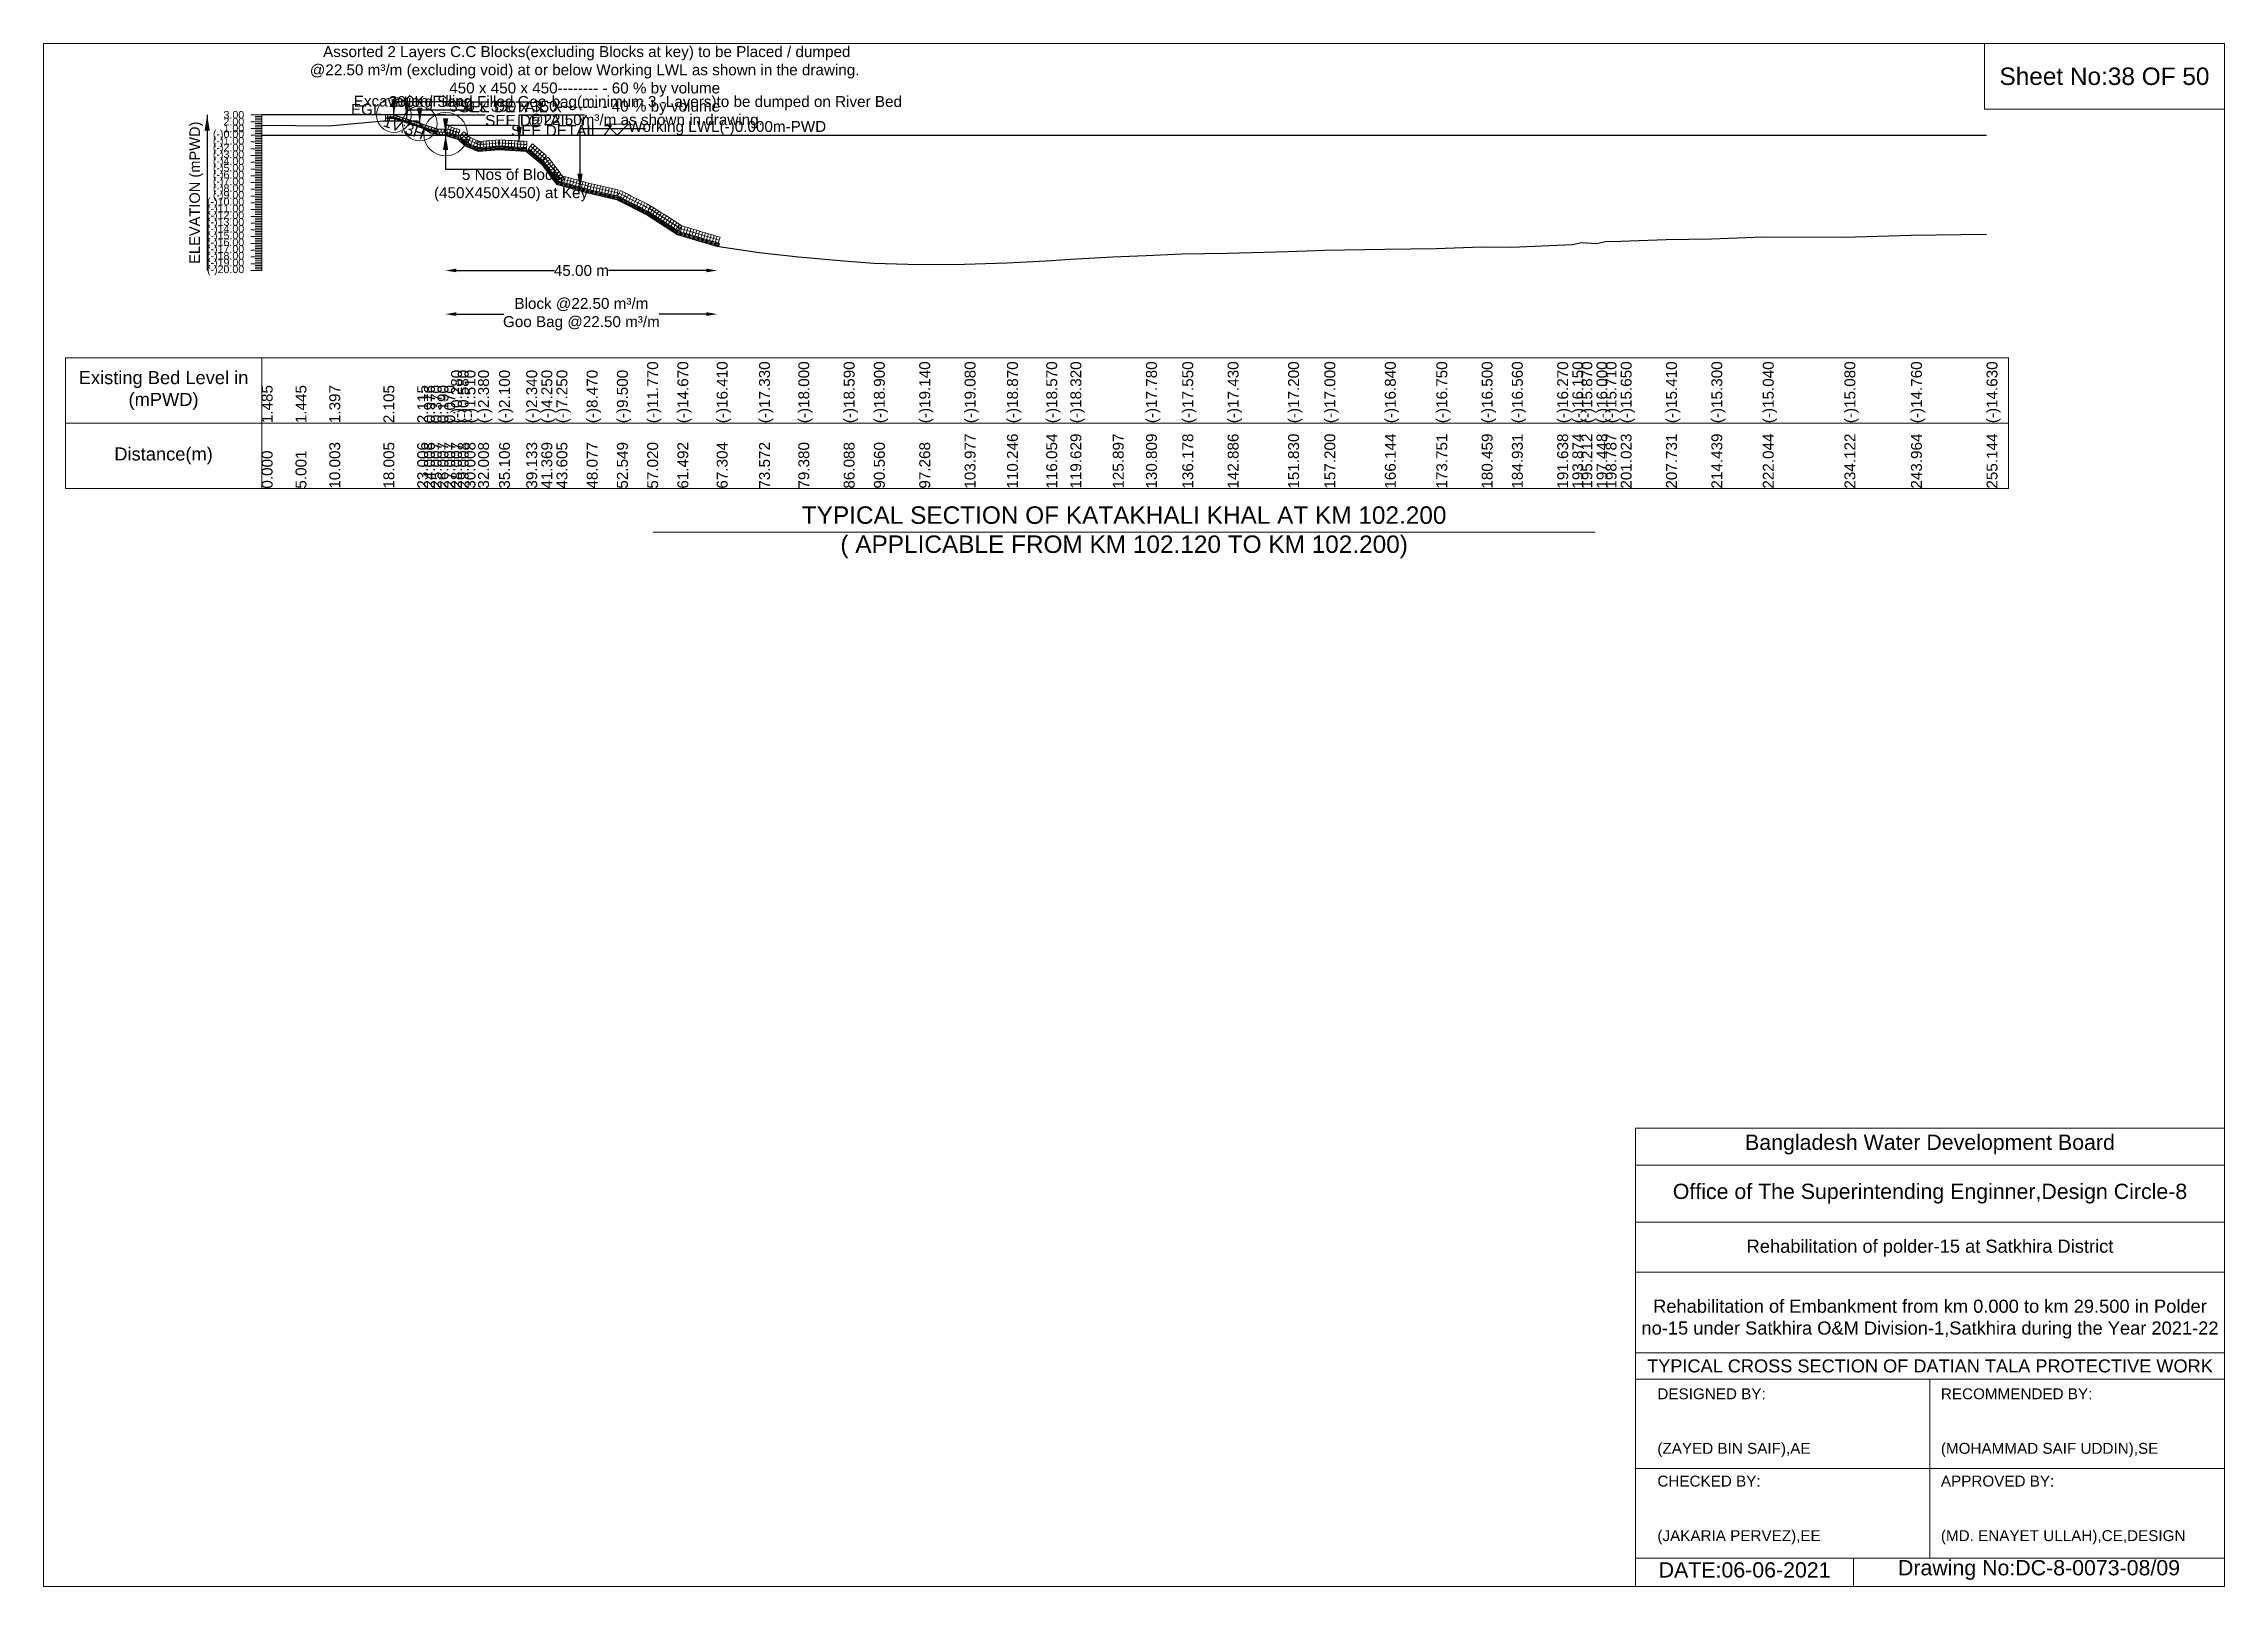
# Model space of a CAD drawing. Header units: inches. Extents: x 89000 to 845000, y -7071 to 31.
# Drawn here: x 655000 to 665000, y -7071 to 0 of the extents above; entities that cross this region are included whole.
import ezdxf

# ---------------------------------------------------------------- set-up
doc = ezdxf.new("R2010")
doc.units = ezdxf.units.IN
doc.header["$LTSCALE"] = 7
doc.header["$MEASUREMENT"] = 0
for name, color, linetype, lineweight in [('Cross section Data Border', 7, 'Continuous', 9), ('Cross Section Labels', 7, 'Continuous', 9), ('Existing_Bed_Level for Xsection', 7, 'Continuous', 25), ('Long Section Labels', 7, 'Continuous', 9)]:
    doc.layers.add(name, color=color, linetype=linetype, lineweight=lineweight)
doc.styles.get("Standard").update_dxf_attribs({"font": 'arial.ttf'})
doc.dimstyles.new('Appron Lebeling Style', dxfattribs={"dimtxt": 50, "dimasz": 50, "dimexe": 0.18, "dimexo": 0.0625, "dimgap": 0.09, "dimtad": 0, "dimtih": 1, "dimtoh": 1, "dimdec": 4, "dimzin": 0, "dimdsep": 46, "dimtxsty": 'Standard', "dimcen": 0.09, "dimse1": 1, "dimse2": 1, "dimadec": 0, "dimazin": 0, "dimtfac": 1, "dimtdec": 4, "dimtofl": 0, "dimtmove": 0, "dimatfit": 3, "dimfxl": 1, "dimtolj": 1, "dimtzin": 0, "dimarcsym": 0})
doc.dimstyles.get("Standard").update_dxf_attribs({"dimtxt": 0.18, "dimasz": 0.18, "dimexe": 0.18, "dimexo": 0.0625, "dimgap": 0.09, "dimtad": 0, "dimtih": 1, "dimtoh": 1, "dimdec": 4, "dimzin": 0, "dimdsep": 46, "dimtxsty": 'Standard', "dimcen": 0.09, "dimadec": 0, "dimazin": 0, "dimtfac": 1, "dimtdec": 4, "dimtofl": 0, "dimtmove": 0, "dimatfit": 3, "dimfxl": 1, "dimtolj": 1, "dimtzin": 0, "dimarcsym": 0})

msp = doc.modelspace()

# ---------------------------------------------------------------- texts
at = {"layer": 'Cross section Data Border', "char_height": 60, "width": 800, "attachment_point": 5}
for s, insert in [('Existing Bed Level in (mPWD)', (655550, -1589.66)), ('Distance(m)', (655550, -1889.66))]:
    msp.add_mtext(s, dxfattribs=dict(at, insert=insert))
at = {"layer": 'Cross Section Labels'}
for s, insert, char_height, attachment_point in [(' Assorted 2 Layers C.C Blocks(excluding Blocks at key) to be Placed / dumped^J@22.50 m³/m (excluding void) at or below Working LWL as shown in the drawing.^J450 x 450 x 450-------- - 60 % by volume^J350 x 350 x 350-------- - 40 % by volume', (657481.06383, -326.66), 50, 8), ('Sheet No:38 OF 50', (664450, -150), 80, 5), ('EGL', (656548.95975, -326.66), 50, 9), ('Excavation/Filling', (656965.55644, -303.41), 50, 9), ('200Kg Sand Filled Geo-bag(minimum 3 -Layers)to be dumped on River Bed^J@22.50m³/m as shown in drawing.', (657759.7751, -388.66), 50, 8), ('SEE DETAIL X', (656906.26894, -264.66), 50, 1), ('SEE DETAIL Y', (657024.84394, -326.66), 50, 1), ('SEE DETAIL Z', (657143.41894, -373.16), 50, 1), ('Working LWL(-)0.000m-PWD', (657680.41894, -419.66), 50, 7), ('5 Nos of Block ^J(450X450X450) at Key', (657143.41894, -574.66), 50, 2), ('TYPICAL SECTION OF KATAKHALI KHAL AT KM 102.200^J( APPLICABLE FROM KM 102.120 TO KM 102.200)', (659954.7343, -2239.66), 80, 5), ('Bangladesh Water Development Board', (663650, -5046), 70, 5), ('Office of The Superintending Enginner,Design Circle-8', (663650, -5271), 70, 5)]:
    msp.add_mtext(s, dxfattribs=dict(at, insert=insert, char_height=char_height, attachment_point=attachment_point))
at = {"layer": 'Cross Section Labels', "insert": (656660.65491, -361.12709), "char_height": 50, "attachment_point": 2, "rotation": 341.565051177}
msp.add_mtext('1V:3H', dxfattribs=at)
at = {"layer": 'Cross Section Labels'}
for s, insert, char_height, width, attachment_point in [('Rehabilitation of polder-15 at Satkhira District', (663650, -5521), 60, 2800, 5), ('Rehabilitation of Embankment from km 0.000 to km 29.500 in Polder no-15 under Satkhira O&M Division-1,Satkhira during the Year 2021-22', (663650, -5846), 60, 2700, 5), ('TYPICAL CROSS SECTION OF DATIAN TALA PROTECTIVE WORK', (663650, -6061), 59.5765532, 2800, 5), ('DESIGNED BY:^J^J^J(ZAYED BIN SAIF),AE', (662400, -6321), 50, 1400, 4), ('RECOMMENDED BY:^J^J^J(MOHAMMAD SAIF UDDIN),SE', (663700, -6321), 50, 1400, 4), ('CHECKED BY:^J^J^J(JAKARIA PERVEZ),EE', (662400, -6721), 50, 1400, 4), ('APPROVED BY:^J^J^J(MD. ENAYET ULLAH),CE,DESIGN', (663700, -6721), 50, 1400, 4), ('DATE:06-06-2021', (662800, -6996), 70, 1400, 5), ('Drawing No:DC-8-0073-08/09', (664150, -6996), 70, 2200, 5)]:
    msp.add_mtext(s, dxfattribs=dict(at, insert=insert, char_height=char_height, width=width, attachment_point=attachment_point))
at = {"layer": 'Long Section Labels', "rotation": 90}
for s, insert, char_height, attachment_point in [('ELEVATION (mPWD)', (655700, -683.16), 48, 5), ('(-)0.280', (656868.21979, -1739.66), 50, 1), ('(-)0.580', (656899.23442, -1739.66), 50, 1), ('(-)1.510', (656930.23549, -1739.66), 50, 1), ('(-)2.380', (656992.25119, -1739.66), 50, 1), ('(-)2.100', (657088.27062, -1739.66), 50, 1), ('(-)2.340', (657213.13148, -1739.66), 50, 1), ('(-)4.250', (657282.44243, -1739.66), 50, 1), ('(-)7.250', (657351.75411, -1739.66), 50, 1), ('(-)8.470', (657490.37927, -1739.66), 50, 1), ('(-)9.500', (657629.00631, -1739.66), 50, 1), ('(-)11.770', (657767.63479, -1739.66), 50, 1), ('(-)14.670', (657906.2644, -1739.66), 50, 1), ('(-)16.410', (658086.41116, -1739.66), 50, 1), ('(-)17.330', (658280.71944, -1739.66), 50, 1), ('(-)18.000', (658460.79027, -1739.66), 50, 1), ('(-)18.000', (658460.79027, -1739.66), 50, 1), ('(-)18.590', (658668.7395, -1739.66), 50, 1), ('(-)18.900', (658807.37274, -1739.66), 50, 1), ('(-)19.140', (659015.32312, -1739.66), 50, 1), ('(-)19.080', (659223.274, -1739.66), 50, 1), ('(-)18.870', (659417.61978, -1739.66), 50, 1), ('(-)18.570', (659597.68238, -1739.66), 50, 1), ('(-)18.320', (659708.49424, -1739.66), 50, 1), ('(-)17.780', (660055.08107, -1739.66), 50, 1), ('(-)17.550', (660221.52459, -1739.66), 50, 1), ('(-)17.430', (660429.4733, -1739.66), 50, 1), ('(-)17.200', (660706.73901, -1739.66), 50, 1), ('(-)17.000', (660873.20895, -1739.66), 50, 1), ('(-)16.840', (661150.46987, -1739.66), 50, 1), ('(-)16.750', (661386.27793, -1739.66), 50, 1), ('(-)16.500', (661594.22003, -1739.66), 50, 1), ('(-)16.560', (661732.84858, -1739.66), 50, 1), ('(-)16.270', (661940.79209, -1739.66), 50, 1), ('(-)16.150', (662010.10676, -1739.66), 50, 1), ('(-)15.870', (662051.57514, -1739.66), 50, 1), ('(-)16.000', (662120.8913, -1739.66), 50, 1), ('(-)15.710', (662162.3939, -1739.66), 50, 1), ('(-)15.650', (662231.7111, -1739.66), 50, 1), ('(-)15.410', (662439.6628, -1739.66), 50, 1), ('(-)15.300', (662647.61467, -1739.66), 50, 1), ('(-)15.040', (662883.37162, -1739.66), 50, 1), ('(-)15.080', (663257.78203, -1739.66), 50, 1), ('(-)14.760', (663562.89367, -1739.66), 50, 1), ('(-)14.630', (663909.46861, -1739.66), 50, 1), ('1.485', (656000, -1739.66), 50, 1), ('1.445', (656155.04603, -1739.66), 50, 1), ('1.397', (656310.0785, -1739.66), 50, 1), ('2.105', (656558.1413, -1739.66), 50, 1), ('2.115', (656713.18732, -1739.66), 50, 1), ('0.976', (656744.18839, -1739.66), 50, 1), ('0.370', (656775.20302, -1739.66), 50, 1), ('0.190', (656806.20409, -1739.66), 50, 1), ('0.070', (656837.21872, -1739.66), 50, 1), ('103.977', (659223.274, -2039.66), 50, 1), ('110.246', (659417.61978, -2039.66), 50, 1), ('116.054', (659597.68238, -2039.66), 50, 1), ('119.629', (659708.49424, -2039.66), 50, 1), ('125.897', (659902.80862, -2039.66), 50, 1), ('130.809', (660055.08107, -2039.66), 50, 1), ('136.178', (660221.52459, -2039.66), 50, 1), ('142.886', (660429.4733, -2039.66), 50, 1), ('151.830', (660706.73901, -2039.66), 50, 1), ('157.200', (660873.20895, -2039.66), 50, 1), ('166.144', (661150.46987, -2039.66), 50, 1), ('173.751', (661386.27793, -2039.66), 50, 1), ('180.459', (661594.22003, -2039.66), 50, 1), ('184.931', (661732.84858, -2039.66), 50, 1), ('191.638', (661940.79209, -2039.66), 50, 1), ('193.874', (662010.10676, -2039.66), 50, 1), ('195.212', (662051.57514, -2039.66), 50, 1), ('197.448', (662120.8913, -2039.66), 50, 1), ('198.787', (662162.3939, -2039.66), 50, 1), ('201.023', (662231.7111, -2039.66), 50, 1), ('207.731', (662439.6628, -2039.66), 50, 1), ('214.439', (662647.61467, -2039.66), 50, 1), ('222.044', (662883.37162, -2039.66), 50, 1), ('234.122', (663257.78203, -2039.66), 50, 1), ('243.964', (663562.89367, -2039.66), 50, 1), ('255.144', (663909.46861, -2039.66), 50, 1), ('0.000', (656000, -2039.66), 50, 1), ('5.001', (656155.04603, -2039.66), 50, 1), ('10.003', (656310.0785, -2039.66), 50, 1), ('18.005', (656558.1413, -2039.66), 50, 1), ('23.006', (656713.18732, -2039.66), 50, 1), ('24.006', (656744.18839, -2039.66), 50, 1), ('25.007', (656775.20302, -2039.66), 50, 1), ('26.007', (656806.20409, -2039.66), 50, 1), ('27.007', (656837.21872, -2039.66), 50, 1), ('28.007', (656868.21979, -2039.66), 50, 1), ('29.008', (656899.23442, -2039.66), 50, 1), ('30.008', (656930.23549, -2039.66), 50, 1), ('32.008', (656992.25119, -2039.66), 50, 1), ('35.106', (657088.27062, -2039.66), 50, 1), ('39.133', (657213.13148, -2039.66), 50, 1), ('41.369', (657282.44243, -2039.66), 50, 1), ('43.605', (657351.75411, -2039.66), 50, 1), ('48.077', (657490.37927, -2039.66), 50, 1), ('52.549', (657629.00631, -2039.66), 50, 1), ('57.020', (657767.63479, -2039.66), 50, 1), ('61.492', (657906.2644, -2039.66), 50, 1), ('67.304', (658086.41116, -2039.66), 50, 1), ('73.572', (658280.71944, -2039.66), 50, 1), ('79.380', (658460.79027, -2039.66), 50, 1), ('86.088', (658668.7395, -2039.66), 50, 1), ('90.560', (658807.37274, -2039.66), 50, 1), ('97.268', (659015.32312, -2039.66), 50, 1)]:
    msp.add_mtext(s, dxfattribs=dict(at, insert=insert, char_height=char_height, attachment_point=attachment_point))
at = {"layer": 'Long Section Labels', "char_height": 35, "attachment_point": 6}
for s, insert in [('(-)0.00', (655920, -419.66)), ('3.00', (655920, -326.66)), ('2.00', (655920, -357.66)), ('1.00', (655920, -388.66)), ('(-)1.00', (655920, -450.66)), ('(-)2.00', (655920, -481.66)), ('(-)3.00', (655920, -512.66)), ('(-)4.00', (655920, -543.66)), ('(-)5.00', (655920, -574.66)), ('(-)6.00', (655920, -605.66)), ('(-)7.00', (655920, -636.66)), ('(-)8.00', (655920, -667.66)), ('(-)9.00', (655920, -698.66)), ('(-)10.00', (655920, -729.66)), ('(-)11.00', (655920, -760.66)), ('(-)12.00', (655920, -791.66)), ('(-)13.00', (655920, -822.66)), ('(-)14.00', (655920, -853.66)), ('(-)15.00', (655920, -884.66)), ('(-)16.00', (655920, -915.66)), ('(-)17.00', (655920, -946.66)), ('(-)18.00', (655920, -977.66)), ('(-)19.00', (655920, -1008.66)), ('(-)20.00', (655920, -1039.66))]:
    msp.add_mtext(s, dxfattribs=dict(at, insert=insert))

# ---------------------------------------------------------------- blocks, each defined once
blk = doc.blocks.new('*D335')
at = {"layer": 'Cross Section Labels', "color": 0, "lineweight": -2, "transparency": 16777216}
for p, q in [((656893, -1040), (657343, -1040)), ((658039, -1040), (657590, -1040))]:
    blk.add_line(p, q, dxfattribs=at)
at = {"layer": 'Cross Section Labels', "color": 0, "transparency": 16777216}
for points in [[(656893, -1031), (656893, -1048), (656843, -1040)], [(658039, -1031), (658039, -1048), (658089, -1040)]]:
    blk.add_solid(points, dxfattribs=at)
at = {"layer": 'Defpoints', "color": 0, "transparency": 16777216}
for p in [(656843, -420), (658089, -929), (658089, -1040)]:
    blk.add_point(p, dxfattribs=at)
at = {"layer": 'Cross Section Labels', "color": 0, "transparency": 16777216, "insert": (657466, -1040), "char_height": 50, "attachment_point": 5}
blk.add_mtext('\\A1;45.00 m', dxfattribs=at)
blk = doc.blocks.new('*D336')
at = {"layer": 'Cross Section Labels', "color": 0, "lineweight": -2, "transparency": 16777216}
for p, q in [((656893, -1240), (657111, -1240)), ((658039, -1240), (657822, -1240))]:
    blk.add_line(p, q, dxfattribs=at)
at = {"layer": 'Cross Section Labels', "color": 0, "transparency": 16777216}
for points in [[(656893, -1231), (656893, -1248), (656843, -1240)], [(658039, -1231), (658039, -1248), (658089, -1240)]]:
    blk.add_solid(points, dxfattribs=at)
at = {"layer": 'Defpoints', "color": 0, "transparency": 16777216}
for p in [(656843, -420), (658089, -929), (658089, -1240)]:
    blk.add_point(p, dxfattribs=at)
at = {"layer": 'Cross Section Labels', "color": 0, "transparency": 16777216, "insert": (657466, -1240), "char_height": 50, "attachment_point": 5}
blk.add_mtext('\\A1;Block @22.50 m³/m ^JGoo Bag @22.50 m³/m ', dxfattribs=at)

# ---------------------------------------------------------------- dimensions: what is measured, and where the dimension line sits
at = {"layer": 'Cross Section Labels'}
for base, text, picture, middle in [((658089.43232, -1039.66), '45.00 m', '*D335', (657466.42563, -1039.66)), ((658089.43232, -1239.66), 'Block @22.50 m³/m ^JGoo Bag @22.50 m³/m ', '*D336', (657466.42563, -1239.66))]:
    dim = msp.add_linear_dim(base=base, p1=(656843.41894, -419.66), p2=(658089.43232, -928.81344), text=text, dimstyle='Appron Lebeling Style', dxfattribs=at)
    dim.commit()
    dim.dimension.update_dxf_attribs({"geometry": picture, "text_midpoint": middle})

# ---------------------------------------------------------------- linework, layer by layer
at = {"layer": 'Cross section Data Border'}
msp.add_lwpolyline([(655100, -1439.66), (664009.46861, -1439.66), (664009.46861, -2039.66), (655100, -2039.66)], close=True, dxfattribs=at)
for points in [[(656000, -1439.66), (656000, -2039.66)], [(655100, -1739.66), (664009.46861, -1739.66)]]:
    msp.add_lwpolyline(points, dxfattribs=at)
at = {"layer": 'Cross Section Labels'}
for points in [[(655000, 0), (665000, 0), (665000, -7071), (655000, -7071)], [(663900, 0), (665000, 0), (665000, -300), (663900, -300)], [(657630.41894, -419.66), (657680.41894, -369.66), (657580.41894, -369.66)]]:
    msp.add_lwpolyline(points, close=True, dxfattribs=at)
for points in [[(657794.7343, -2239.66), (659954.7343, -2239.66), (662114.7343, -2239.66)], [(662300, -7071), (662300, -4971), (665000, -4971)], [(662300, -5141), (665000, -5141)], [(662300, -5401), (665000, -5401)], [(662300, -5631), (665000, -5631)], [(662300, -6001), (665000, -6001)], [(662300, -6121), (665000, -6121)], [(663650, -6121), (663650, -6941)], [(662300, -6531), (665000, -6531)], [(662300, -6941), (665000, -6941)], [(663300, -6941), (663300, -7071)]]:
    msp.add_lwpolyline(points, dxfattribs=at)
for centre, radius in [((656606.26894, -326.66), 80), ((656724.84394, -366.185), 80), ((656843.41894, -415.01), 100)]:
    msp.add_circle(centre, radius, dxfattribs=at)
at = {"layer": 'Existing_Bed_Level for Xsection'}
for points in [[(656843.41894, -326.66), (656000, -326.66)], [(656000, -373.625), (656155.04603, -374.865), (656310.0785, -376.353), (656558.1413, -354.405), (656713.18732, -354.095), (656744.18839, -389.404), (656775.20302, -408.19), (656806.20409, -413.77), (656837.21872, -417.49), (656868.21979, -428.34), (656899.23442, -437.64), (656930.23549, -466.47), (656992.25119, -493.44), (657088.27062, -484.76), (657213.13148, -492.2), (657282.44243, -551.41), (657351.75411, -644.41), (657490.37927, -682.23), (657629.00631, -714.16), (657767.63479, -784.53), (657906.2644, -874.43), (658086.41116, -928.37), (658280.71944, -956.89), (658460.79027, -977.66), (658668.7395, -995.95), (658807.37274, -1005.56), (659015.32312, -1013), (659223.274, -1011.14), (659417.61978, -1004.63), (659597.68238, -995.33), (659708.49424, -987.58), (659902.80862, -977.66), (660055.08107, -970.84), (660221.52459, -963.71), (660429.4733, -959.99), (660706.73901, -952.86), (660873.20895, -946.66), (661150.46987, -941.7), (661386.27793, -938.91), (661594.22003, -931.16), (661732.84858, -933.02), (661940.79209, -924.03), (662010.10676, -920.31), (662051.57514, -911.63), (662120.8913, -915.66), (662162.3939, -906.67), (662231.7111, -904.81), (662439.6628, -897.37), (662647.61467, -893.96), (662883.37162, -885.9), (663257.78203, -887.14), (663562.89367, -877.22), (663909.46861, -873.19)], [(656808.54394, -394.085), (656607.70067, -327.13725), (656606.26894, -326.66), (656604.75975, -326.66), (656576.85975, -326.66)], [(656576.85975, -335.96), (656604.75975, -335.96), (656808.54394, -403.88806)], [(656576.85975, -339.06), (656604.25669, -339.06), (656804.20669, -405.71)], [(656576.85975, -342.16), (656603.75363, -342.16), (656801.56894, -408.09843)], [(656000, -419.66), (663909.46861, -419.66)]]:
    msp.add_lwpolyline(points, dxfattribs=at)
at = {"layer": 'Long Section Labels'}
for points in [[(656000, -326.66), (655950, -326.66)], [(656000, -357.66), (655950, -357.66)], [(656000, -388.66), (655950, -388.66)], [(656000, -334.41), (655970, -334.41)], [(656000, -342.16), (655970, -342.16)], [(656000, -349.91), (655970, -349.91)], [(656000, -365.41), (655970, -365.41)], [(656000, -373.16), (655970, -373.16)], [(656000, -380.91), (655970, -380.91)], [(656000, -396.41), (655970, -396.41)], [(656000, -1039.66), (656000, -1008.66), (656000, -977.66), (656000, -946.66), (656000, -915.66), (656000, -884.66), (656000, -853.66), (656000, -822.66), (656000, -791.66), (656000, -760.66), (656000, -729.66), (656000, -698.66), (656000, -667.66), (656000, -636.66), (656000, -605.66), (656000, -574.66), (656000, -543.66), (656000, -512.66), (656000, -481.66), (656000, -450.66), (656000, -419.66), (656000, -388.66), (656000, -357.66), (656000, -326.66)], [(656000, -419.66), (655950, -419.66)], [(656000, -450.66), (655950, -450.66)], [(656000, -481.66), (655950, -481.66)], [(656000, -404.16), (655970, -404.16)], [(656000, -411.91), (655970, -411.91)], [(656000, -427.41), (655970, -427.41)], [(656000, -435.16), (655970, -435.16)], [(656000, -442.91), (655970, -442.91)], [(656000, -458.41), (655970, -458.41)], [(656000, -466.16), (655970, -466.16)], [(656000, -473.91), (655970, -473.91)], [(656000, -489.41), (655970, -489.41)], [(656000, -497.16), (655970, -497.16)], [(656000, -512.66), (655950, -512.66)], [(656000, -543.66), (655950, -543.66)], [(656000, -574.66), (655950, -574.66)], [(656000, -504.91), (655970, -504.91)], [(656000, -520.41), (655970, -520.41)], [(656000, -528.16), (655970, -528.16)], [(656000, -535.91), (655970, -535.91)], [(656000, -551.41), (655970, -551.41)], [(656000, -559.16), (655970, -559.16)], [(656000, -566.91), (655970, -566.91)], [(656000, -582.41), (655970, -582.41)], [(656000, -590.16), (655970, -590.16)], [(656000, -597.91), (655970, -597.91)], [(656000, -605.66), (655950, -605.66)], [(656000, -636.66), (655950, -636.66)], [(656000, -667.66), (655950, -667.66)], [(656000, -698.66), (655950, -698.66)], [(656000, -613.41), (655970, -613.41)], [(656000, -621.16), (655970, -621.16)], [(656000, -628.91), (655970, -628.91)], [(656000, -644.41), (655970, -644.41)], [(656000, -652.16), (655970, -652.16)], [(656000, -659.91), (655970, -659.91)], [(656000, -675.41), (655970, -675.41)], [(656000, -683.16), (655970, -683.16)], [(656000, -690.91), (655970, -690.91)], [(656000, -729.66), (655950, -729.66)], [(656000, -760.66), (655950, -760.66)], [(656000, -791.66), (655950, -791.66)], [(656000, -706.41), (655970, -706.41)], [(656000, -714.16), (655970, -714.16)], [(656000, -721.91), (655970, -721.91)], [(656000, -737.41), (655970, -737.41)], [(656000, -745.16), (655970, -745.16)], [(656000, -752.91), (655970, -752.91)], [(656000, -768.41), (655970, -768.41)], [(656000, -776.16), (655970, -776.16)], [(656000, -783.91), (655970, -783.91)], [(656000, -799.41), (655970, -799.41)], [(656000, -822.66), (655950, -822.66)], [(656000, -853.66), (655950, -853.66)], [(656000, -884.66), (655950, -884.66)], [(656000, -807.16), (655970, -807.16)], [(656000, -814.91), (655970, -814.91)], [(656000, -830.41), (655970, -830.41)], [(656000, -838.16), (655970, -838.16)], [(656000, -845.91), (655970, -845.91)], [(656000, -861.41), (655970, -861.41)], [(656000, -869.16), (655970, -869.16)], [(656000, -876.91), (655970, -876.91)], [(656000, -892.41), (655970, -892.41)], [(656000, -915.66), (655950, -915.66)], [(656000, -946.66), (655950, -946.66)], [(656000, -977.66), (655950, -977.66)], [(656000, -900.16), (655970, -900.16)], [(656000, -907.91), (655970, -907.91)], [(656000, -923.41), (655970, -923.41)], [(656000, -931.16), (655970, -931.16)], [(656000, -938.91), (655970, -938.91)], [(656000, -954.41), (655970, -954.41)], [(656000, -962.16), (655970, -962.16)], [(656000, -969.91), (655970, -969.91)], [(656000, -985.41), (655970, -985.41)], [(656000, -993.16), (655970, -993.16)], [(656000, -1008.66), (655950, -1008.66)], [(656000, -1039.66), (655950, -1039.66)], [(656000, -1000.91), (655970, -1000.91)], [(656000, -1016.41), (655970, -1016.41)], [(656000, -1024.16), (655970, -1024.16)], [(656000, -1031.91), (655970, -1031.91)]]:
    msp.add_lwpolyline(points, dxfattribs=at)
for points in [[(656576.85975, -326.66), (656567.55975, -326.66), (656567.55975, -340.61), (656576.85975, -340.61)], [(656576.85975, -340.61), (656567.55975, -340.61), (656567.55975, -354.56), (656576.85975, -354.56)], [(656590.80975, -326.66), (656576.85975, -326.66), (656576.85975, -335.96), (656590.80975, -335.96)], [(656604.75975, -326.66), (656590.80975, -326.66), (656590.80975, -335.96), (656604.75975, -335.96)], [(656620.9348, -331.54862), (656607.70067, -327.13725), (656604.75975, -335.96), (656617.99389, -340.37138)], [(656634.16894, -335.96), (656620.9348, -331.54862), (656617.99389, -340.37138), (656631.22802, -344.78275)], [(656647.40307, -340.37138), (656634.16894, -335.96), (656631.22802, -344.78275), (656644.46215, -349.19413)], [(656660.6372, -344.78275), (656647.40307, -340.37138), (656644.46215, -349.19413), (656657.69628, -353.60551)], [(656673.87133, -349.19413), (656660.6372, -344.78275), (656657.69628, -353.60551), (656670.93041, -358.01689)], [(656687.10547, -353.60551), (656673.87133, -349.19413), (656670.93041, -358.01689), (656684.16455, -362.42826)], [(656700.3396, -358.01689), (656687.10547, -353.60551), (656684.16455, -362.42826), (656697.39868, -366.83964)], [(656713.57373, -362.42826), (656700.3396, -358.01689), (656697.39868, -366.83964), (656710.63281, -371.25102)], [(656726.80786, -366.83964), (656713.57373, -362.42826), (656710.63281, -371.25102), (656723.86694, -375.6624)], [(656740.04199, -371.25102), (656726.80786, -366.83964), (656723.86694, -375.6624), (656737.10107, -380.07377)], [(656753.27613, -375.6624), (656740.04199, -371.25102), (656737.10107, -380.07377), (656750.33521, -384.48515)], [(656766.51026, -380.07377), (656753.27613, -375.6624), (656750.33521, -384.48515), (656763.56934, -388.89653)], [(656779.74439, -384.48515), (656766.51026, -380.07377), (656763.56934, -388.89653), (656776.80347, -393.30791)], [(656792.97852, -388.89653), (656779.74439, -384.48515), (656776.80347, -393.30791), (656790.0376, -397.71928)], [(656806.21265, -393.30791), (656792.97852, -388.89653), (656790.0376, -397.71928), (656803.27173, -402.13066)], [(656822.49394, -391.76), (656808.54394, -391.76), (656808.54394, -405.71), (656822.49394, -405.71)], [(656836.44394, -391.76), (656822.49394, -391.76), (656822.49394, -405.71), (656836.44394, -405.71)], [(656863.09125, -392.31178), (656849.38273, -394.89615), (656851.9671, -408.60467), (656865.67562, -406.0203)], [(656871.02498, -383.01204), (656857.85811, -378.4038), (656853.24986, -391.57067), (656866.41674, -396.17892)], [(656876.25813, -396.92003), (656862.54961, -399.5044), (656865.13398, -413.21292), (656878.8425, -410.62855)], [(656884.19186, -387.62029), (656871.02498, -383.01204), (656866.41674, -396.17892), (656879.58361, -400.78716)], [(656895.69216, -390.94502), (656882.32996, -386.93825), (656878.3232, -400.30045), (656891.68539, -404.30722)], [(656909.05436, -394.95179), (656895.69216, -390.94502), (656891.68539, -404.30722), (656905.04759, -408.31399)], [(656815.51894, -405.71), (656801.56894, -405.71), (656801.56894, -419.66), (656815.51894, -419.66)], [(656829.46894, -405.71), (656815.51894, -405.71), (656815.51894, -419.66), (656829.46894, -419.66)], [(656843.41894, -405.71), (656829.46894, -405.71), (656829.46894, -419.66), (656843.41894, -419.66)], [(656888.18806, -400.59478), (656874.61075, -403.79778), (656877.81376, -417.37509), (656891.39107, -414.17208)], [(656901.55026, -404.60154), (656887.97295, -407.80455), (656891.17596, -421.38186), (656904.75326, -418.17885)], [(656927.62574, -423.40301), (656917.41039, -413.90306), (656907.91044, -424.11841), (656918.12579, -433.61836)], [(656937.12569, -413.18766), (656926.91034, -403.68771), (656917.41039, -413.90306), (656927.62574, -423.40301)], [(656937.84109, -432.90296), (656927.62574, -423.40301), (656918.12579, -433.61836), (656928.34114, -443.11831)], [(656947.34104, -422.68761), (656937.12569, -413.18766), (656927.62574, -423.40301), (656937.84109, -432.90296)], [(656948.05645, -442.40291), (656937.84109, -432.90296), (656928.34114, -443.11831), (656938.5565, -452.61826)], [(656951.83405, -443.41055), (656939.04143, -437.84716), (656933.47804, -450.63979), (656946.27067, -456.20317)], [(656957.5564, -432.18756), (656947.34104, -422.68761), (656937.84109, -432.90296), (656948.05645, -442.40291)], [(656957.39743, -430.61792), (656944.60481, -425.05454), (656939.04143, -437.84716), (656951.83405, -443.41055)], [(656964.62668, -448.97393), (656951.83405, -443.41055), (656946.27067, -456.20317), (656959.06329, -461.76656)], [(656970.19006, -436.18131), (656957.39743, -430.61792), (656951.83405, -443.41055), (656964.62668, -448.97393)], [(656977.4193, -454.53731), (656964.62668, -448.97393), (656959.06329, -461.76656), (656971.85592, -467.32994)], [(656982.98269, -441.74469), (656970.19006, -436.18131), (656964.62668, -448.97393), (656977.4193, -454.53731)], [(656990.21193, -460.1007), (656977.4193, -454.53731), (656971.85592, -467.32994), (656984.64854, -472.89332)], [(656995.77531, -447.30807), (656982.98269, -441.74469), (656977.4193, -454.53731), (656990.21193, -460.1007)], [(657003.00455, -465.66408), (656990.21193, -460.1007), (656984.64854, -472.89332), (656997.44117, -478.45671)], [(657000.99813, -448.76106), (656987.10478, -450.01699), (656988.36072, -463.91034), (657002.25406, -462.65441)], [(657002.25406, -462.65441), (656988.36072, -463.91034), (656989.61665, -477.80369), (657003.51, -476.54775)], [(657008.56794, -452.87146), (656995.77531, -447.30807), (656990.21193, -460.1007), (657003.00455, -465.66408)], [(657014.89148, -447.50512), (657000.99813, -448.76106), (657002.25406, -462.65441), (657016.14741, -461.39847)], [(657016.14741, -461.39847), (657002.25406, -462.65441), (657003.51, -476.54775), (657017.40335, -475.29182)], [(657028.78483, -446.24919), (657014.89148, -447.50512), (657016.14741, -461.39847), (657030.04076, -460.14253)], [(657030.04076, -460.14253), (657016.14741, -461.39847), (657017.40335, -475.29182), (657031.2967, -474.03588)], [(657042.67817, -444.99325), (657028.78483, -446.24919), (657030.04076, -460.14253), (657043.93411, -458.8866)], [(657043.93411, -458.8866), (657030.04076, -460.14253), (657031.2967, -474.03588), (657045.19005, -472.77995)], [(657056.57152, -443.73731), (657042.67817, -444.99325), (657043.93411, -458.8866), (657057.82746, -457.63066)], [(657057.82746, -457.63066), (657043.93411, -458.8866), (657045.19005, -472.77995), (657059.08339, -471.52401)], [(657070.46487, -442.48138), (657056.57152, -443.73731), (657057.82746, -457.63066), (657071.72081, -456.37473)], [(657071.72081, -456.37473), (657057.82746, -457.63066), (657059.08339, -471.52401), (657072.97674, -470.26807)], [(657084.35822, -441.22544), (657070.46487, -442.48138), (657071.72081, -456.37473), (657085.61415, -455.11879)], [(657085.61415, -455.11879), (657071.72081, -456.37473), (657072.97674, -470.26807), (657086.87009, -469.01214)], [(657103.98899, -455.88381), (657090.06369, -455.05406), (657089.23393, -468.97936), (657103.15923, -469.80912)], [(657104.81874, -441.95851), (657090.89344, -441.12876), (657090.06369, -455.05406), (657103.98899, -455.88381)], [(657117.91429, -456.71357), (657103.98899, -455.88381), (657103.15923, -469.80912), (657117.08453, -470.63887)], [(657118.74405, -442.78827), (657104.81874, -441.95851), (657103.98899, -455.88381), (657117.91429, -456.71357)], [(657131.83959, -457.54333), (657117.91429, -456.71357), (657117.08453, -470.63887), (657131.00983, -471.46863)], [(657132.66935, -443.61803), (657118.74405, -442.78827), (657117.91429, -456.71357), (657131.83959, -457.54333)], [(657145.76489, -458.37309), (657131.83959, -457.54333), (657131.00983, -471.46863), (657144.93513, -472.29839)], [(657146.59465, -444.44779), (657132.66935, -443.61803), (657131.83959, -457.54333), (657145.76489, -458.37309)], [(657159.69019, -459.20284), (657145.76489, -458.37309), (657144.93513, -472.29839), (657158.86043, -473.12815)], [(657160.51995, -445.27754), (657146.59465, -444.44779), (657145.76489, -458.37309), (657159.69019, -459.20284)], [(657173.61549, -460.0326), (657159.69019, -459.20284), (657158.86043, -473.12815), (657172.78573, -473.9579)], [(657174.44525, -446.1073), (657160.51995, -445.27754), (657159.69019, -459.20284), (657173.61549, -460.0326)], [(657187.54079, -460.86236), (657173.61549, -460.0326), (657172.78573, -473.9579), (657186.71103, -474.78766)], [(657188.37055, -446.93706), (657174.44525, -446.1073), (657173.61549, -460.0326), (657187.54079, -460.86236)], [(657201.46609, -461.69212), (657187.54079, -460.86236), (657186.71103, -474.78766), (657200.63634, -475.61742)], [(657202.29585, -447.76682), (657188.37055, -446.93706), (657187.54079, -460.86236), (657201.46609, -461.69212)], [(657215.39139, -462.52188), (657201.46609, -461.69212), (657200.63634, -475.61742), (657214.56164, -476.44718)], [(657216.22115, -448.59657), (657202.29585, -447.76682), (657201.46609, -461.69212), (657215.39139, -462.52188)], [(657243.44122, -478.95201), (657232.83453, -469.89107), (657223.77359, -480.49777), (657234.38028, -489.5587)], [(657252.50216, -468.34532), (657241.89546, -459.28438), (657232.83453, -469.89107), (657243.44122, -478.95201)], [(657254.04791, -488.01295), (657243.44122, -478.95201), (657234.38028, -489.5587), (657244.98697, -498.61964)], [(657263.10885, -477.40626), (657252.50216, -468.34532), (657243.44122, -478.95201), (657254.04791, -488.01295)], [(657264.6546, -497.07389), (657254.04791, -488.01295), (657244.98697, -498.61964), (657255.59366, -507.68058)], [(657273.71554, -486.4672), (657263.10885, -477.40626), (657254.04791, -488.01295), (657264.6546, -497.07389)], [(657275.26129, -506.13483), (657264.6546, -497.07389), (657255.59366, -507.68058), (657266.20035, -516.74152)], [(657284.32223, -495.52813), (657273.71554, -486.4672), (657264.6546, -497.07389), (657275.26129, -506.13483)], [(657294.92892, -504.58907), (657284.32223, -495.52813), (657275.26129, -506.13483), (657285.86798, -515.19576)], [(657285.86798, -515.19576), (657275.26129, -506.13483), (657266.20035, -516.74152), (657276.80705, -525.80245)], [(657296.47468, -524.2567), (657285.86798, -515.19576), (657276.80705, -525.80245), (657287.41374, -534.86339)], [(657305.53561, -513.65001), (657294.92892, -504.58907), (657285.86798, -515.19576), (657296.47468, -524.2567)], [(657310.47681, -539.22458), (657302.14058, -528.03933), (657290.95533, -536.37555), (657299.29155, -547.56081)], [(657318.81303, -550.40984), (657310.47681, -539.22458), (657299.29155, -547.56081), (657307.62778, -558.74606)], [(657321.66206, -530.88836), (657313.32584, -519.70311), (657302.14058, -528.03933), (657310.47681, -539.22458)], [(657327.14925, -561.59509), (657318.81303, -550.40984), (657307.62778, -558.74606), (657315.964, -569.93131)], [(657329.99828, -542.07361), (657321.66206, -530.88836), (657310.47681, -539.22458), (657318.81303, -550.40984)], [(657335.48548, -572.78034), (657327.14925, -561.59509), (657315.964, -569.93131), (657324.30022, -581.11657)], [(657338.33451, -553.25887), (657329.99828, -542.07361), (657318.81303, -550.40984), (657327.14925, -561.59509)], [(657343.8217, -583.9656), (657335.48548, -572.78034), (657324.30022, -581.11657), (657332.63645, -592.30182)], [(657346.67073, -564.44412), (657338.33451, -553.25887), (657327.14925, -561.59509), (657335.48548, -572.78034)], [(657352.15792, -595.15085), (657343.8217, -583.9656), (657332.63645, -592.30182), (657340.97267, -603.48707)], [(657355.00695, -575.62937), (657346.67073, -564.44412), (657335.48548, -572.78034), (657343.8217, -583.9656)], [(657360.49415, -606.3361), (657352.15792, -595.15085), (657340.97267, -603.48707), (657349.30889, -614.67232)], [(657363.34318, -586.81463), (657355.00695, -575.62937), (657343.8217, -583.9656), (657352.15792, -595.15085)], [(657371.6794, -597.99988), (657363.34318, -586.81463), (657352.15792, -595.15085), (657360.49415, -606.3361)], [(657380.01562, -609.18513), (657371.6794, -597.99988), (657360.49415, -606.3361), (657368.83037, -617.52135)], [(657368.83037, -617.52135), (657360.49415, -606.3361), (657349.30889, -614.67232), (657357.64512, -625.85758)], [(657377.16659, -628.70661), (657368.83037, -617.52135), (657357.64512, -625.85758), (657365.98134, -637.04283)], [(657375.54847, -620.05396), (657362.09034, -616.38228), (657358.41867, -629.84041), (657371.8768, -633.51209)], [(657379.22015, -606.59583), (657365.76202, -602.92415), (657362.09034, -616.38228), (657375.54847, -620.05396)], [(657388.35184, -620.37039), (657380.01562, -609.18513), (657368.83037, -617.52135), (657377.16659, -628.70661)], [(657389.0066, -623.72563), (657375.54847, -620.05396), (657371.8768, -633.51209), (657385.33493, -637.18376)], [(657392.67828, -610.2675), (657379.22015, -606.59583), (657375.54847, -620.05396), (657389.0066, -623.72563)], [(657402.46474, -627.39731), (657389.0066, -623.72563), (657385.33493, -637.18376), (657398.79306, -640.85544)], [(657406.13641, -613.93918), (657392.67828, -610.2675), (657389.0066, -623.72563), (657402.46474, -627.39731)], [(657415.92287, -631.06898), (657402.46474, -627.39731), (657398.79306, -640.85544), (657412.25119, -644.52711)], [(657419.59454, -617.61085), (657406.13641, -613.93918), (657402.46474, -627.39731), (657415.92287, -631.06898)], [(657429.381, -634.74066), (657415.92287, -631.06898), (657412.25119, -644.52711), (657425.70932, -648.19879)], [(657433.05267, -621.28253), (657419.59454, -617.61085), (657415.92287, -631.06898), (657429.381, -634.74066)], [(657442.83913, -638.41233), (657429.381, -634.74066), (657425.70932, -648.19879), (657439.16746, -651.87046)], [(657446.51081, -624.9542), (657433.05267, -621.28253), (657429.381, -634.74066), (657442.83913, -638.41233)], [(657456.29726, -642.08401), (657442.83913, -638.41233), (657439.16746, -651.87046), (657452.62559, -655.54214)], [(657459.96894, -628.62588), (657446.51081, -624.9542), (657442.83913, -638.41233), (657456.29726, -642.08401)], [(657469.75539, -645.75568), (657456.29726, -642.08401), (657452.62559, -655.54214), (657466.08372, -659.21381)], [(657473.42707, -632.29755), (657459.96894, -628.62588), (657456.29726, -642.08401), (657469.75539, -645.75568)], [(657483.21353, -649.42736), (657469.75539, -645.75568), (657466.08372, -659.21381), (657479.54185, -662.88549)], [(657486.8852, -635.96922), (657473.42707, -632.29755), (657469.75539, -645.75568), (657483.21353, -649.42736)], [(657496.67166, -653.09903), (657483.21353, -649.42736), (657479.54185, -662.88549), (657492.99998, -666.55716)], [(657500.34333, -639.6409), (657486.8852, -635.96922), (657483.21353, -649.42736), (657496.67166, -653.09903)], [(657509.09698, -656.00204), (657495.50292, -652.87092), (657492.3718, -666.46498), (657505.96586, -669.59611)], [(657512.22811, -642.40798), (657498.63405, -639.27686), (657495.50292, -652.87092), (657509.09698, -656.00204)], [(657522.69105, -659.13317), (657509.09698, -656.00204), (657505.96586, -669.59611), (657519.55992, -672.72723)], [(657525.82217, -645.5391), (657512.22811, -642.40798), (657509.09698, -656.00204), (657522.69105, -659.13317)], [(657536.28511, -662.26429), (657522.69105, -659.13317), (657519.55992, -672.72723), (657533.15399, -675.85835)], [(657539.41624, -648.67023), (657525.82217, -645.5391), (657522.69105, -659.13317), (657536.28511, -662.26429)], [(657549.87918, -665.39541), (657536.28511, -662.26429), (657533.15399, -675.85835), (657546.74805, -678.98948)], [(657553.0103, -651.80135), (657539.41624, -648.67023), (657536.28511, -662.26429), (657549.87918, -665.39541)], [(657563.47324, -668.52654), (657549.87918, -665.39541), (657546.74805, -678.98948), (657560.34211, -682.1206)], [(657566.60436, -654.93247), (657553.0103, -651.80135), (657549.87918, -665.39541), (657563.47324, -668.52654)], [(657577.0673, -671.65766), (657563.47324, -668.52654), (657560.34211, -682.1206), (657573.93618, -685.25173)], [(657580.19843, -658.0636), (657566.60436, -654.93247), (657563.47324, -668.52654), (657577.0673, -671.65766)], [(657590.66137, -674.78879), (657577.0673, -671.65766), (657573.93618, -685.25173), (657587.53024, -688.38285)], [(657593.79249, -661.19472), (657580.19843, -658.0636), (657577.0673, -671.65766), (657590.66137, -674.78879)], [(657604.25543, -677.91991), (657590.66137, -674.78879), (657587.53024, -688.38285), (657601.12431, -691.51397)], [(657607.38655, -664.32585), (657593.79249, -661.19472), (657590.66137, -674.78879), (657604.25543, -677.91991)], [(657617.84949, -681.05103), (657604.25543, -677.91991), (657601.12431, -691.51397), (657614.71837, -694.6451)], [(657620.98062, -667.45697), (657607.38655, -664.32585), (657604.25543, -677.91991), (657617.84949, -681.05103)], [(657631.44356, -684.18216), (657617.84949, -681.05103), (657614.71837, -694.6451), (657628.31243, -697.77622)], [(657634.57468, -670.58809), (657620.98062, -667.45697), (657617.84949, -681.05103), (657631.44356, -684.18216)], [(657651.0339, -691.96689), (657638.59477, -685.65259), (657632.28047, -698.09172), (657644.7196, -704.40602)], [(657657.34821, -679.52775), (657644.90907, -673.21345), (657638.59477, -685.65259), (657651.0339, -691.96689)], [(657663.47304, -698.28119), (657651.0339, -691.96689), (657644.7196, -704.40602), (657657.15874, -710.72032)], [(657669.78734, -685.84205), (657657.34821, -679.52775), (657651.0339, -691.96689), (657663.47304, -698.28119)], [(657675.91218, -704.59549), (657663.47304, -698.28119), (657657.15874, -710.72032), (657669.59788, -717.03463)], [(657682.22648, -692.15635), (657669.78734, -685.84205), (657663.47304, -698.28119), (657675.91218, -704.59549)], [(657694.66561, -698.47065), (657682.22648, -692.15635), (657675.91218, -704.59549), (657688.35131, -710.90979)], [(657707.10475, -704.78496), (657694.66561, -698.47065), (657688.35131, -710.90979), (657700.79045, -717.22409)], [(657688.35131, -710.90979), (657675.91218, -704.59549), (657669.59788, -717.03463), (657682.03701, -723.34893)], [(657700.79045, -717.22409), (657688.35131, -710.90979), (657682.03701, -723.34893), (657694.47615, -729.66323)], [(657713.22958, -723.53839), (657700.79045, -717.22409), (657694.47615, -729.66323), (657706.91528, -735.97753)], [(657719.54389, -711.09926), (657707.10475, -704.78496), (657700.79045, -717.22409), (657713.22958, -723.53839)], [(657725.66872, -729.85269), (657713.22958, -723.53839), (657706.91528, -735.97753), (657719.35442, -742.29183)], [(657731.98302, -717.41356), (657719.54389, -711.09926), (657713.22958, -723.53839), (657725.66872, -729.85269)], [(657738.10786, -736.167), (657725.66872, -729.85269), (657719.35442, -742.29183), (657731.79355, -748.60613)], [(657744.42216, -723.72786), (657731.98302, -717.41356), (657725.66872, -729.85269), (657738.10786, -736.167)], [(657750.54699, -742.4813), (657738.10786, -736.167), (657731.79355, -748.60613), (657744.23269, -754.92043)], [(657756.86129, -730.04216), (657744.42216, -723.72786), (657738.10786, -736.167), (657750.54699, -742.4813)], [(657762.98613, -748.7956), (657750.54699, -742.4813), (657744.23269, -754.92043), (657756.67183, -761.23473)], [(657769.30043, -736.35646), (657756.86129, -730.04216), (657750.54699, -742.4813), (657762.98613, -748.7956)], [(657775.42526, -755.1099), (657762.98613, -748.7956), (657756.67183, -761.23473), (657769.11096, -767.54904)], [(657781.73956, -742.67076), (657769.30043, -736.35646), (657762.98613, -748.7956), (657775.42526, -755.1099)], [(657790.18698, -763.685), (657778.48262, -756.09484), (657770.89246, -767.79919), (657782.59681, -775.38936)], [(657797.77714, -751.98065), (657786.07279, -744.39049), (657778.48262, -756.09484), (657790.18698, -763.685)], [(657801.89133, -771.27517), (657790.18698, -763.685), (657782.59681, -775.38936), (657794.30117, -782.97952)], [(657809.4815, -759.57081), (657797.77714, -751.98065), (657790.18698, -763.685), (657801.89133, -771.27517)], [(657813.59569, -778.86533), (657801.89133, -771.27517), (657794.30117, -782.97952), (657806.00552, -790.56969)], [(657821.18585, -767.16098), (657809.4815, -759.57081), (657801.89133, -771.27517), (657813.59569, -778.86533)], [(657825.30004, -786.4555), (657813.59569, -778.86533), (657806.00552, -790.56969), (657817.70988, -798.15985)], [(657832.89021, -774.75114), (657821.18585, -767.16098), (657813.59569, -778.86533), (657825.30004, -786.4555)], [(657837.0044, -794.04566), (657825.30004, -786.4555), (657817.70988, -798.15985), (657829.41423, -805.75002)], [(657844.59456, -782.34131), (657832.89021, -774.75114), (657825.30004, -786.4555), (657837.0044, -794.04566)], [(657848.70875, -801.63582), (657837.0044, -794.04566), (657829.41423, -805.75002), (657841.11859, -813.34018)], [(657856.29891, -789.93147), (657844.59456, -782.34131), (657837.0044, -794.04566), (657848.70875, -801.63582)], [(657868.00327, -797.52163), (657856.29891, -789.93147), (657848.70875, -801.63582), (657860.4131, -809.22599)], [(657879.70762, -805.1118), (657868.00327, -797.52163), (657860.4131, -809.22599), (657872.11746, -816.81615)], [(657860.4131, -809.22599), (657848.70875, -801.63582), (657841.11859, -813.34018), (657852.82294, -820.93034)], [(657872.11746, -816.81615), (657860.4131, -809.22599), (657852.82294, -820.93034), (657864.52729, -828.52051)], [(657883.82181, -824.40632), (657872.11746, -816.81615), (657864.52729, -828.52051), (657876.23165, -836.11067)], [(657891.41198, -812.70196), (657879.70762, -805.1118), (657872.11746, -816.81615), (657883.82181, -824.40632)], [(657895.52617, -831.99648), (657883.82181, -824.40632), (657876.23165, -836.11067), (657887.936, -843.70084)], [(657903.11633, -820.29213), (657891.41198, -812.70196), (657883.82181, -824.40632), (657895.52617, -831.99648)], [(657907.23052, -839.58665), (657895.52617, -831.99648), (657887.936, -843.70084), (657899.64036, -851.291)], [(657914.82069, -827.88229), (657903.11633, -820.29213), (657895.52617, -831.99648), (657907.23052, -839.58665)], [(657918.93488, -847.17681), (657907.23052, -839.58665), (657899.64036, -851.291), (657911.34471, -858.88116)], [(657924.14336, -848.71795), (657910.77956, -844.71652), (657906.77814, -858.08032), (657920.14194, -862.08174)], [(657926.52504, -835.47246), (657914.82069, -827.88229), (657907.23052, -839.58665), (657918.93488, -847.17681)], [(657928.14478, -835.35415), (657914.78098, -831.35272), (657910.77956, -844.71652), (657924.14336, -848.71795)], [(657937.50716, -852.71937), (657924.14336, -848.71795), (657920.14194, -862.08174), (657933.50574, -866.08317)], [(657941.50858, -839.35557), (657928.14478, -835.35415), (657924.14336, -848.71795), (657937.50716, -852.71937)], [(657950.87096, -856.72079), (657937.50716, -852.71937), (657933.50574, -866.08317), (657946.86954, -870.08459)], [(657954.87238, -843.35699), (657941.50858, -839.35557), (657937.50716, -852.71937), (657950.87096, -856.72079)], [(657964.23476, -860.72221), (657950.87096, -856.72079), (657946.86954, -870.08459), (657960.23333, -874.08601)], [(657968.23618, -847.35841), (657954.87238, -843.35699), (657950.87096, -856.72079), (657964.23476, -860.72221)], [(657977.59856, -864.72364), (657964.23476, -860.72221), (657960.23333, -874.08601), (657973.59713, -878.08743)], [(657981.59998, -851.35984), (657968.23618, -847.35841), (657964.23476, -860.72221), (657977.59856, -864.72364)], [(657990.96236, -868.72506), (657977.59856, -864.72364), (657973.59713, -878.08743), (657986.96093, -882.08886)], [(657994.96378, -855.36126), (657981.59998, -851.35984), (657977.59856, -864.72364), (657990.96236, -868.72506)], [(658004.32615, -872.72648), (657990.96236, -868.72506), (657986.96093, -882.08886), (658000.32473, -886.09028)], [(658008.32758, -859.36268), (657994.96378, -855.36126), (657990.96236, -868.72506), (658004.32615, -872.72648)], [(658017.68995, -876.7279), (658004.32615, -872.72648), (658000.32473, -886.09028), (658013.68853, -890.0917)], [(658021.69138, -863.3641), (658008.32758, -859.36268), (658004.32615, -872.72648), (658017.68995, -876.7279)], [(658031.05375, -880.72933), (658017.68995, -876.7279), (658013.68853, -890.0917), (658027.05233, -894.09312)], [(658035.05517, -867.36553), (658021.69138, -863.3641), (658017.68995, -876.7279), (658031.05375, -880.72933)], [(658044.41755, -884.73075), (658031.05375, -880.72933), (658027.05233, -894.09312), (658040.41613, -898.09455)], [(658048.41897, -871.36695), (658035.05517, -867.36553), (658031.05375, -880.72933), (658044.41755, -884.73075)], [(658057.78135, -888.73217), (658044.41755, -884.73075), (658040.41613, -898.09455), (658053.77993, -902.09597)], [(658061.78277, -875.36837), (658048.41897, -871.36695), (658044.41755, -884.73075), (658057.78135, -888.73217)], [(658071.14515, -892.73359), (658057.78135, -888.73217), (658053.77993, -902.09597), (658067.14373, -906.09739)], [(658075.14657, -879.36979), (658061.78277, -875.36837), (658057.78135, -888.73217), (658071.14515, -892.73359)], [(658084.50895, -896.73502), (658071.14515, -892.73359), (658067.14373, -906.09739), (658080.50752, -910.09881)], [(658088.51037, -883.37122), (658075.14657, -879.36979), (658071.14515, -892.73359), (658084.50895, -896.73502)], [(658097.87275, -900.73644), (658084.50895, -896.73502), (658080.50752, -910.09881), (658093.87132, -914.10024)], [(658101.87417, -887.37264), (658088.51037, -883.37122), (658084.50895, -896.73502), (658097.87275, -900.73644)]]:
    msp.add_lwpolyline(points, close=True, dxfattribs=at)
for centre, major_axis in [((656854.02702, -420.58098), (9.73763, -3.40805)), ((656855.76791, -415.60683), (9.73763, -3.40805)), ((656857.5088, -410.63267), (9.73763, -3.40805)), ((656873.45412, -427.15865), (9.88209, -2.96323)), ((656874.96779, -422.1107), (9.88209, -2.96323)), ((656876.48146, -417.06276), (9.88209, -2.96323)), ((656893.2183, -433.0851), (9.88209, -2.96323)), ((656894.73197, -428.03716), (9.88209, -2.96323)), ((656896.24564, -422.98922), (9.88209, -2.96323)), ((656910.9606, -444.94663), (7.55482, -7.02574)), ((656914.54947, -441.0875), (7.55482, -7.02574)), ((656918.13834, -437.22837), (7.55482, -7.02574)), ((656926.07024, -458.99811), (7.55482, -7.02574)), ((656929.65911, -455.13898), (7.55482, -7.02574)), ((656933.24798, -451.27985), (7.55482, -7.02574)), ((656942.74479, -469.03677), (9.46086, -4.11443)), ((656944.84651, -464.204), (9.46086, -4.11443)), ((656946.94823, -459.37123), (9.46086, -4.11443)), ((656961.6665, -477.26563), (9.46086, -4.11443)), ((656963.76822, -472.43286), (9.46086, -4.11443)), ((656965.86995, -467.60009), (9.46086, -4.11443)), ((656980.58822, -485.4945), (9.46086, -4.11443)), ((656982.68994, -480.66173), (9.46086, -4.11443)), ((656984.79166, -475.82896), (9.46086, -4.11443)), ((656997.80705, -479.70904), (10.2749, 0.92883)), ((656998.28152, -484.95763), (10.2749, 0.92883)), ((656998.75598, -490.20623), (10.2749, 0.92883)), ((657018.35686, -477.85137), (10.2749, 0.92883)), ((657018.83133, -483.09997), (10.2749, 0.92883)), ((657019.30579, -488.34856), (10.2749, 0.92883)), ((657038.90667, -475.9937), (10.2749, 0.92883)), ((657039.38113, -481.2423), (10.2749, 0.92883)), ((657039.8556, -486.49089), (10.2749, 0.92883)), ((657059.45647, -474.13603), (10.2749, 0.92883)), ((657059.93094, -479.38463), (10.2749, 0.92883)), ((657060.4054, -484.63323), (10.2749, 0.92883)), ((657080.00628, -472.27836), (10.2749, 0.92883)), ((657080.48074, -477.52696), (10.2749, 0.92883)), ((657080.95521, -482.77556), (10.2749, 0.92883)), ((657101.92996, -482.93424), (10.29853, -0.61365)), ((657102.24342, -477.67357), (10.29853, -0.61365)), ((657102.55689, -472.4129), (10.29853, -0.61365)), ((657122.52703, -484.16154), (10.29853, -0.61365)), ((657122.84049, -478.90087), (10.29853, -0.61365)), ((657123.15396, -473.6402), (10.29853, -0.61365)), ((657143.12409, -485.38884), (10.29853, -0.61365)), ((657143.43756, -480.12817), (10.29853, -0.61365)), ((657143.75102, -474.86751), (10.29853, -0.61365)), ((657163.72116, -486.61615), (10.29853, -0.61365)), ((657164.03463, -481.35548), (10.29853, -0.61365)), ((657164.34809, -476.09481), (10.29853, -0.61365)), ((657184.31823, -487.84345), (10.29853, -0.61365)), ((657184.63169, -482.58278), (10.29853, -0.61365)), ((657184.94516, -477.32211), (10.29853, -0.61365)), ((657204.9153, -489.07075), (10.29853, -0.61365)), ((657205.22876, -483.81009), (10.29853, -0.61365)), ((657205.54222, -478.54942), (10.29853, -0.61365)), ((657224.15394, -498.15055), (7.84424, -6.70107)), ((657227.57696, -494.14357), (7.84424, -6.70107)), ((657230.99998, -490.1366), (7.84424, -6.70107)), ((657243.26544, -507.54571), (7.84424, -6.70107)), ((657246.68846, -503.53874), (7.84424, -6.70107)), ((657239.84242, -511.55268), (7.84424, -6.70107)), ((657255.53089, -524.95481), (7.84424, -6.70107)), ((657258.95391, -520.94784), (7.84424, -6.70107)), ((657262.37693, -516.94087), (7.84424, -6.70107)), ((657271.21937, -538.35695), (7.84424, -6.70107)), ((657274.64239, -534.34998), (7.84424, -6.70107)), ((657278.06541, -530.343), (7.84424, -6.70107)), ((657286.7196, -552.7395), (6.1651, -8.27212)), ((657290.94514, -549.59026), (6.1651, -8.27212)), ((657295.17068, -546.44102), (6.1651, -8.27212)), ((657299.0498, -569.28373), (6.1651, -8.27212)), ((657303.27534, -566.13449), (6.1651, -8.27212)), ((657307.50088, -562.98525), (6.1651, -8.27212)), ((657311.38, -585.82797), (6.1651, -8.27212)), ((657315.60554, -582.67873), (6.1651, -8.27212)), ((657319.83108, -579.52949), (6.1651, -8.27212)), ((657323.7102, -602.3722), (6.1651, -8.27212)), ((657327.93574, -599.22296), (6.1651, -8.27212)), ((657332.16128, -596.07372), (6.1651, -8.27212)), ((657336.0404, -618.91643), (6.1651, -8.27212)), ((657340.26594, -615.76719), (6.1651, -8.27212)), ((657344.49148, -612.61795), (6.1651, -8.27212)), ((657348.3706, -635.46066), (6.1651, -8.27212)), ((657352.59614, -632.31142), (6.1651, -8.27212)), ((657356.82168, -629.16218), (6.1651, -8.27212)), ((657363.48044, -644.8779), (9.95304, -2.71541)), ((657364.86752, -639.79371), (9.95304, -2.71541)), ((657366.25459, -634.70953), (9.95304, -2.71541)), ((657383.38651, -650.30871), (9.95304, -2.71541)), ((657384.77359, -645.22453), (9.95304, -2.71541)), ((657386.16066, -640.14035), (9.95304, -2.71541)), ((657403.29258, -655.73953), (9.95304, -2.71541)), ((657404.67966, -650.65534), (9.95304, -2.71541)), ((657406.06674, -645.57116), (9.95304, -2.71541)), ((657423.19865, -661.17034), (9.95304, -2.71541)), ((657424.58573, -656.08616), (9.95304, -2.71541)), ((657425.97281, -651.00198), (9.95304, -2.71541)), ((657443.10473, -666.60116), (9.95304, -2.71541)), ((657444.4918, -661.51697), (9.95304, -2.71541)), ((657445.87888, -656.43279), (9.95304, -2.71541)), ((657463.0108, -672.03197), (9.95304, -2.71541)), ((657464.39787, -666.94779), (9.95304, -2.71541)), ((657465.78495, -661.86361), (9.95304, -2.71541)), ((657482.91687, -677.46279), (9.95304, -2.71541)), ((657484.30395, -672.37861), (9.95304, -2.71541)), ((657485.69102, -667.29442), (9.95304, -2.71541)), ((657502.83952, -682.39598), (10.05357, -2.31564)), ((657504.02239, -677.26044), (10.05357, -2.31564)), ((657505.20526, -672.12491), (10.05357, -2.31564)), ((657522.94665, -687.02726), (10.05357, -2.31564)), ((657524.12952, -681.89172), (10.05357, -2.31564)), ((657525.31239, -676.75619), (10.05357, -2.31564)), ((657543.05378, -691.65854), (10.05357, -2.31564)), ((657544.23665, -686.523), (10.05357, -2.31564)), ((657545.41952, -681.38747), (10.05357, -2.31564)), ((657563.16091, -696.28982), (10.05357, -2.31564)), ((657564.34378, -691.15428), (10.05357, -2.31564)), ((657565.52665, -686.01875), (10.05357, -2.31564)), ((657583.26804, -700.9211), (10.05357, -2.31564)), ((657584.45091, -695.78556), (10.05357, -2.31564)), ((657585.63378, -690.65003), (10.05357, -2.31564)), ((657604.55804, -700.41684), (10.05357, -2.31564)), ((657605.74091, -695.28131), (10.05357, -2.31564)), ((657625.84804, -699.91259), (10.05357, -2.31564)), ((657603.37517, -705.55238), (10.05357, -2.31564)), ((657623.4823, -710.18366), (10.05357, -2.31564)), ((657624.66517, -705.04812), (10.05357, -2.31564)), ((657643.00199, -718.30938), (9.19943, -4.66978)), ((657645.38739, -713.61015), (9.19943, -4.66978)), ((657647.77279, -708.91092), (9.19943, -4.66978)), ((657661.40085, -727.64893), (9.19943, -4.66978)), ((657663.78626, -722.9497), (9.19943, -4.66978)), ((657666.17166, -718.25047), (9.19943, -4.66978)), ((657679.79972, -736.98848), (9.19943, -4.66978)), ((657682.18512, -732.28925), (9.19943, -4.66978)), ((657684.57052, -727.59003), (9.19943, -4.66978)), ((657698.19858, -746.32804), (9.19943, -4.66978)), ((657700.58398, -741.62881), (9.19943, -4.66978)), ((657702.96939, -736.92958), (9.19943, -4.66978)), ((657716.59744, -755.66759), (9.19943, -4.66978)), ((657718.98285, -750.96836), (9.19943, -4.66978)), ((657721.36825, -746.26913), (9.19943, -4.66978)), ((657734.99631, -765.00714), (9.19943, -4.66978)), ((657737.38171, -760.30791), (9.19943, -4.66978)), ((657739.76711, -755.60868), (9.19943, -4.66978)), ((657753.39517, -774.3467), (9.19943, -4.66978)), ((657755.78058, -769.64747), (9.19943, -4.66978)), ((657758.16598, -764.94824), (9.19943, -4.66978)), ((657771.8598, -784.12931), (8.65602, -5.61335)), ((657774.72719, -779.70767), (8.65602, -5.61335)), ((657777.59459, -775.28602), (8.65602, -5.61335)), ((657789.17184, -795.35601), (8.65602, -5.61335)), ((657792.03923, -790.93437), (8.65602, -5.61335)), ((657794.90663, -786.51272), (8.65602, -5.61335)), ((657806.48388, -806.58271), (8.65602, -5.61335)), ((657809.35127, -802.16106), (8.65602, -5.61335)), ((657812.21867, -797.73942), (8.65602, -5.61335)), ((657823.79592, -817.8094), (8.65602, -5.61335)), ((657826.66332, -813.38776), (8.65602, -5.61335)), ((657829.53071, -808.96611), (8.65602, -5.61335)), ((657841.10796, -829.0361), (8.65602, -5.61335)), ((657843.97536, -824.61445), (8.65602, -5.61335)), ((657846.84275, -820.19281), (8.65602, -5.61335)), ((657858.42, -840.26279), (8.65602, -5.61335)), ((657861.2874, -835.84115), (8.65602, -5.61335)), ((657864.15479, -831.4195), (8.65602, -5.61335)), ((657875.73204, -851.48949), (8.65602, -5.61335)), ((657878.59944, -847.06785), (8.65602, -5.61335)), ((657881.46683, -842.6462), (8.65602, -5.61335)), ((657893.04408, -862.71619), (8.65602, -5.61335)), ((657895.91148, -858.29454), (8.65602, -5.61335)), ((657898.77887, -853.8729), (8.65602, -5.61335)), ((657910.0551, -872.81444), (9.88327, -2.95927)), ((657911.56675, -867.76589), (9.88327, -2.95927)), ((657913.0784, -862.71735), (9.88327, -2.95927)), ((657929.82165, -878.73299), (9.88327, -2.95927)), ((657931.3333, -873.68444), (9.88327, -2.95927)), ((657932.84494, -868.63589), (9.88327, -2.95927)), ((657949.58819, -884.65154), (9.88327, -2.95927)), ((657951.09984, -879.60299), (9.88327, -2.95927)), ((657952.61149, -874.55444), (9.88327, -2.95927)), ((657969.35473, -890.57008), (9.88327, -2.95927)), ((657970.86638, -885.52154), (9.88327, -2.95927)), ((657972.37803, -880.47299), (9.88327, -2.95927)), ((657989.12128, -896.48863), (9.88327, -2.95927)), ((657990.63293, -891.44009), (9.88327, -2.95927)), ((657992.14457, -886.39154), (9.88327, -2.95927)), ((658008.88782, -902.40718), (9.88327, -2.95927)), ((658010.39947, -897.35864), (9.88327, -2.95927)), ((658011.91112, -892.31009), (9.88327, -2.95927)), ((658030.16601, -903.27718), (9.88327, -2.95927)), ((658031.67766, -898.22864), (9.88327, -2.95927)), ((658051.4442, -904.14719), (9.88327, -2.95927)), ((658028.65436, -908.32573), (9.88327, -2.95927)), ((658048.42091, -914.24428), (9.88327, -2.95927)), ((658049.93256, -909.19573), (9.88327, -2.95927)), ((658068.18745, -920.16283), (9.88327, -2.95927)), ((658069.6991, -915.11428), (9.88327, -2.95927)), ((658071.21075, -910.06573), (9.88327, -2.95927)), ((658087.60664, -925.88224), (10.20743, -1.49822)), ((658088.37196, -920.6681), (10.20743, -1.49822)), ((658089.13727, -915.45397), (10.20743, -1.49822))]:
    msp.add_ellipse(centre, major_axis=major_axis, ratio=0.255, dxfattribs=at)

msp.set_redraw_order([(e.dxf.handle, doc.entitydb.next_handle()) for e in msp.query("TEXT MTEXT ATTDEF DIMENSION ARC_DIMENSION")])  # texts and dimensions are drawn at this point

# ---------------------------------------------------------------- leaders
at = {"layer": 'Cross Section Labels', "annotation_type": 0, "has_hookline": 1, "hookline_direction": 0}
for points, text_width in [([(656606.26894, -326.66), (656606.26894, -264.66), (656906.17894, -264.66)], 466.13233), ([(656665.55644, -343.6325), (656665.55644, -303.41), (656965.46644, -303.41)], 533.32196), ([(656724.84394, -366.185), (656724.84394, -326.66), (657024.75394, -326.66)], 466.03001), ([(656843.41894, -415.01), (656843.41894, -373.16), (657143.32894, -373.16)], 460.91405), ([(657181.06383, -452.29654), (657181.06383, -326.66), (657480.97383, -326.66)], 2510.77763), ([(657459.7751, -668.53358), (657459.7751, -388.66), (657759.6851, -388.66)], 2345.7367), ([(656843.41894, -415.01), (656843.41894, -574.66), (657143.32894, -574.66)], 701.90996)]:
    msp.add_leader(points, dimstyle='Standard', override={"dimasz": 72}, dxfattribs=dict(at, text_width=text_width))
at = {"layer": 'Long Section Labels'}
msp.add_leader([(655750, -326.66), (655750, -1039.66)], dimstyle='Standard', override={"dimasz": 72}, dxfattribs=at)

doc.saveas('drawing.dxf')
